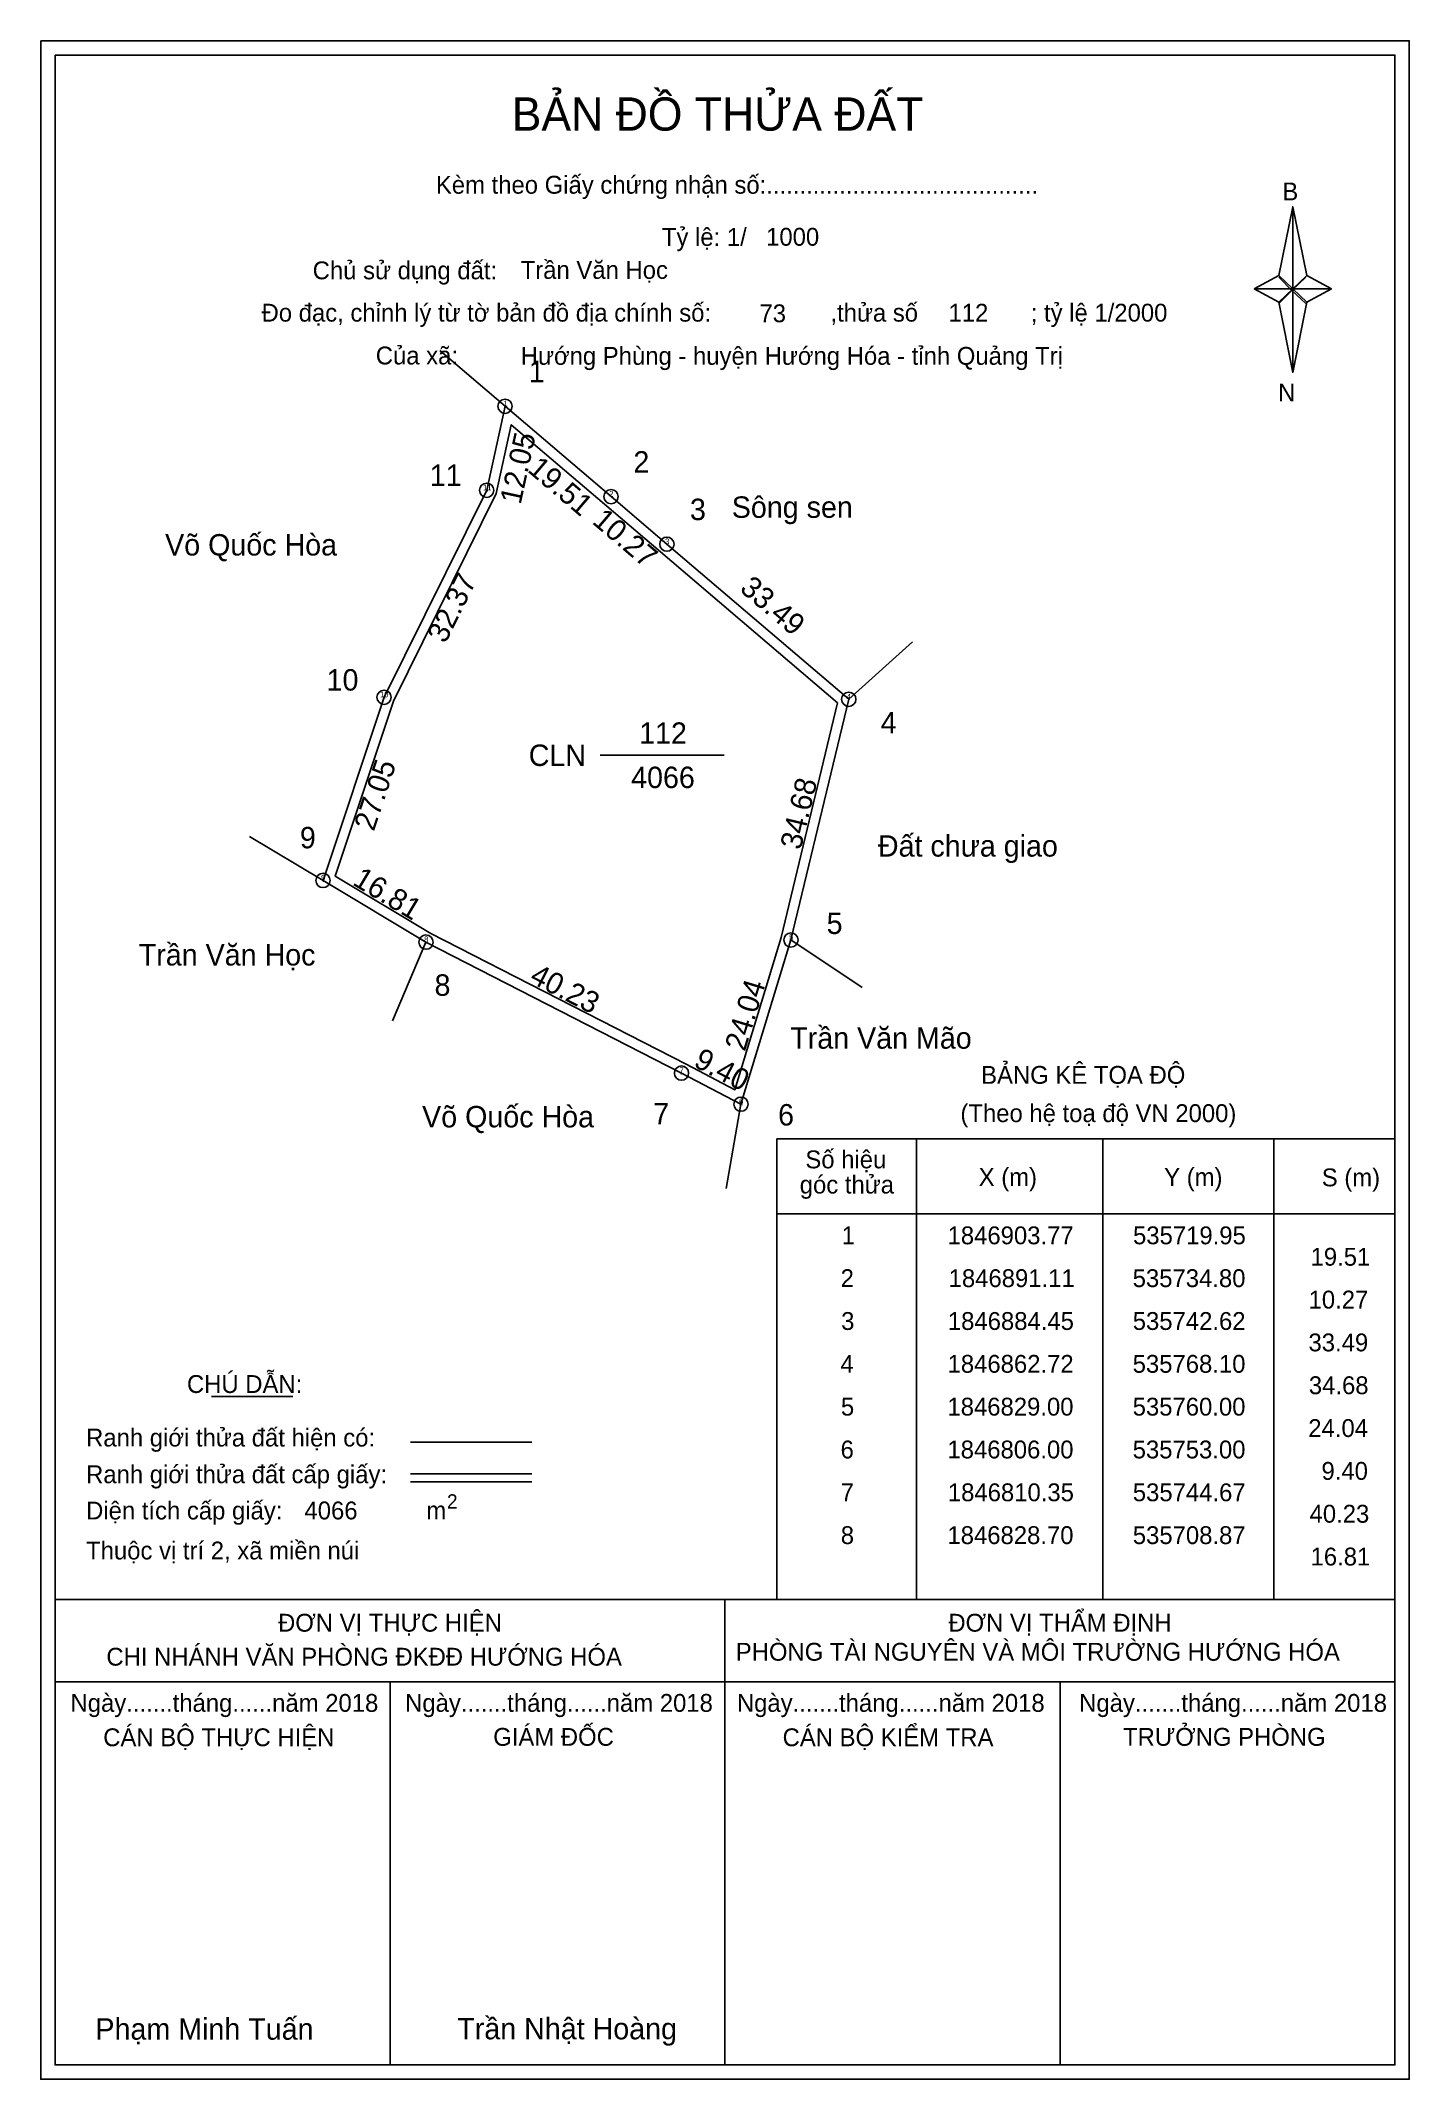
# Model space of a CAD drawing. Extents: x 534702 to 536164, y 1846662 to 1846982.
# Drawn here: x 535654.9 to 535846.6, y 1846669.4 to 1846955 of the extents above; entities that cross this region are included whole.
import ezdxf

# ---------------------------------------------------------------- set-up
doc = ezdxf.new("R2010")
doc.units = 0
for name, color, linetype in [('Level 1', 7, 'Continuous'), ('Level 10', 7, 'Continuous'), ('Level 11', 7, 'Continuous'), ('Level 13', 7, 'Continuous'), ('Level 27', 7, 'Continuous'), ('Level 3', 7, 'Continuous'), ('Level 49', 7, 'Continuous'), ('Level 53', 7, 'Continuous'), ('Level 55', 7, 'Continuous'), ('Level 6', 7, 'Continuous'), ('Level 60', 7, 'Continuous'), ('Level 63', 7, 'Continuous'), ('Level 9', 7, 'Continuous')]:
    doc.layers.add(name, color=color, linetype=linetype)

msp = doc.modelspace()

# ---------------------------------------------------------------- texts
at = {"layer": 'Level 1'}
for s, height, p in [('BẢN ĐỒ THỬA ĐẤT', 4.6657, (535720.88, 1846942.38)), ('Kèm theo Giấy chứng nhận số:.........................................', 2.5, (535710.26, 1846933.55)), ('B', 2.5, (535828.84, 1846932.61)), ('Chủ sử dụng đất:', 2.5, (535693, 1846921.56)), ('Đo đạc, chỉnh lý từ tờ bản đồ địa chính số:                  ,thửa số                 ; tỷ lệ 1/2000', 2.5, (535685.84, 1846915.63)), ('Của xã:', 2.5, (535701.84, 1846909.63)), ('N', 2.5, (535828.24, 1846904.44)), ('BẢNG KÊ TỌA ĐỘ', 2.5, (535786.64, 1846808.85)), ('(Theo hệ toạ độ VN 2000)', 2.5, (535783.74, 1846803.49)), ('Số hiệu', 2.5, (535762.02, 1846797.01)), ('góc thửa', 2.5, (535761.23, 1846793.48)), ('X (m)', 2.5, (535786.3, 1846794.54)), ('Y (m)', 2.5, (535812.28, 1846794.54)), ('S (m)', 2.5, (535834.36, 1846794.49)), ('CHÚ DẪN:', 2.5, (535675.39, 1846765.54)), ('Ranh giới thửa đất hiện có:', 2.5, (535661.26, 1846758.04)), ('Ranh giới thửa đất cấp giấy:', 2.5, (535661.26, 1846752.9)), ('Diện tích cấp giấy:', 2.5, (535661.26, 1846747.82)), ('m', 2.5, (535708.92, 1846747.84)), ('2', 2, (535711.81, 1846749.35)), ('Thuộc vị trí 2, xã miền núi', 2.5, (535661.26, 1846742.22)), ('ĐƠN VỊ THỰC HIỆN', 2.5, (535688.15, 1846732.1)), ('ĐƠN VỊ THẨM ĐỊNH', 2.5, (535782.05, 1846732.1)), ('CHI NHÁNH VĂN PHÒNG ĐKĐĐ HƯỚNG HÓA', 2.5, (535664.1, 1846727.34)), ('PHÒNG TÀI NGUYÊN VÀ MÔI TRƯỜNG HƯỚNG HÓA', 2.5, (535752.27, 1846728.03)), ('Ngày.......tháng......năm 2018', 2.5, (535659.08, 1846720.87)), ('Ngày.......tháng......năm 2018', 2.5, (535705.95, 1846720.87)), ('Ngày.......tháng......năm 2018', 2.5, (535752.43, 1846720.87)), ('Ngày.......tháng......năm 2018', 2.5, (535800.38, 1846720.87)), ('CÁN BỘ THỰC HIỆN', 2.5, (535663.66, 1846716.05)), ('GIÁM ĐỐC', 2.5, (535718.29, 1846716.11)), ('CÁN BỘ KIỂM TRA', 2.5, (535758.83, 1846716.05)), ('TRƯỞNG PHÒNG', 2.5, (535806.52, 1846716.11)), ('Phạm Minh Tuấn', 3, (535662.57, 1846674.94)), ('Trần Nhật Hoàng', 3, (535713.26, 1846674.99))]:
    msp.add_text(s, height=height, dxfattribs=at).set_placement(p)
at = {"layer": 'Level 11'}
msp.add_text('Tỷ lệ: 1/', height=2.5, dxfattribs=at).set_placement((535741.92, 1846926.24))
at = {"layer": 'Level 13'}
for s, p in [('112', (535738.73, 1846856.48)), ('CLN', (535723.27, 1846853.38)), ('4066', (535737.61, 1846850.28))]:
    msp.add_text(s, height=3, dxfattribs=at).set_placement(p)
at = {"layer": 'Level 49'}
for s, rotation, p in [('12.05', 77.6827, (535722.13, 1846889.91)), ('19.51', 319.5516, (535722.96, 1846894.71)), ('10.27', 319.5802, (535732.01, 1846887.45)), ('32.37', 63.6249, (535711.59, 1846870.42)), ('33.49', 319.5416, (535752.68, 1846877.98)), ('27.05', 71.5718, (535701.56, 1846844.12)), ('34.68', 76.4927, (535761.36, 1846841.51)), ('16.81', 329.0713, (535698.44, 1846836.82)), ('40.23', 332.8617, (535723.23, 1846823.14)), ('24.04', 73.0725, (535753.54, 1846813.27)), ('9.40', 332.426, (535746.21, 1846811.35))]:
    msp.add_text(s, height=3, rotation=rotation, dxfattribs=at).set_placement(p)
at = {"layer": 'Level 53'}
for s, p in [('1', (535767.11, 1846786.37)), ('1846903.77', (535781.94, 1846786.37)), ('535719.95', (535807.92, 1846786.37)), ('19.51', (535832.79, 1846783.37)), ('2', (535766.96, 1846780.37)), ('1846891.11', (535782.09, 1846780.37)), ('535734.80', (535807.87, 1846780.37)), ('10.27', (535832.51, 1846777.37)), ('3', (535767.03, 1846774.37)), ('1846884.45', (535781.98, 1846774.37)), ('535742.62', (535807.88, 1846774.37)), ('33.49', (535832.5, 1846771.37)), ('4', (535766.94, 1846768.37)), ('1846862.72', (535781.94, 1846768.37)), ('535768.10', (535807.87, 1846768.37)), ('34.68', (535832.55, 1846765.37)), ('5', (535767, 1846762.37)), ('1846829.00', (535781.92, 1846762.37)), ('535760.00', (535807.87, 1846762.37)), ('24.04', (535832.47, 1846759.37)), ('6', (535766.95, 1846756.37)), ('1846806.00', (535781.92, 1846756.37)), ('535753.00', (535807.87, 1846756.37)), ('9.40', (535834.32, 1846753.37)), ('7', (535766.96, 1846750.37)), ('1846810.35', (535781.98, 1846750.37)), ('535744.67', (535807.89, 1846750.37)), ('40.23', (535832.65, 1846747.37)), ('8', (535766.98, 1846744.37)), ('1846828.70', (535781.92, 1846744.37)), ('535708.87', (535807.89, 1846744.37)), ('16.81', (535832.79, 1846741.37))]:
    msp.add_text(s, height=2.5, dxfattribs=at).set_placement(p)
at = {"layer": 'Level 55'}
for s, height, p in [('1', 0.8, (535719.73, 1846903.77)), ('28', 0.22, (535719.8, 1846903.55)), ('28', 0.22, (535719.8, 1846903.55)), ('0', 0.22, (535719.87, 1846903.55)), ('0', 0.22, (535719.87, 1846903.55)), ('11', 0.8, (535716.86, 1846892)), ('28', 0.22, (535717.23, 1846891.78)), ('28', 0.22, (535717.23, 1846891.78)), ('2', 0.8, (535734.53, 1846891.11)), ('0', 0.22, (535734.72, 1846890.89)), ('0', 0.22, (535734.72, 1846890.89)), ('3', 0.8, (535742.37, 1846884.45)), ('0', 0.22, (535742.54, 1846884.23)), ('0', 0.22, (535742.54, 1846884.23)), ('10', 0.8, (535702.43, 1846863)), ('4', 0.8, (535767.82, 1846862.72)), ('28', 0.22, (535702.85, 1846862.78)), ('28', 0.22, (535702.85, 1846862.78)), ('0', 0.22, (535768.02, 1846862.5)), ('0', 0.22, (535768.02, 1846862.5)), ('9', 0.8, (535694.18, 1846837.34)), ('113', 0.22, (535694.22, 1846837.12)), ('28', 0.22, (535694.3, 1846837.12)), ('28', 0.22, (535694.3, 1846837.12)), ('8', 0.8, (535708.61, 1846828.7)), ('5', 0.8, (535759.74, 1846829)), ('113', 0.22, (535708.64, 1846828.48)), ('43', 0.22, (535708.72, 1846828.48)), ('307', 0.22, (535759.76, 1846828.78)), ('7', 0.8, (535744.4, 1846810.35)), ('43', 0.22, (535744.52, 1846810.13)), ('6', 0.8, (535752.73, 1846806)), ('307', 0.22, (535752.76, 1846805.78)), ('43', 0.22, (535752.85, 1846805.78))]:
    msp.add_text(s, height=height, dxfattribs=at).set_placement(p)
at = {"layer": 'Level 6'}
for s, p in [('1000', (535756.52, 1846926.26)), ('Trần Văn Học', (535722.14, 1846921.62)), ('73', (535755.59, 1846915.54)), ('112', (535782.07, 1846915.62)), ('Hướng Phùng - huyện Hướng Hóa - tỉnh Quảng Trị', (535722.15, 1846909.58)), ('4066', (535691.85, 1846747.83))]:
    msp.add_text(s, height=2.5, dxfattribs=at).set_placement(p)
at = {"layer": 'Level 60'}
for s, p in [('Sông sen', (535751.71, 1846888.14)), ('Võ Quốc Hòa', (535672.33, 1846882.86)), ('Đất chưa giao', (535772.18, 1846840.68)), ('Trần Văn Học', (535668.64, 1846825.42)), ('Trần Văn Mão', (535759.9, 1846813.77)), ('Võ Quốc Hòa', (535708.33, 1846802.75))]:
    msp.add_text(s, height=3, dxfattribs=at).set_placement(p)
at = {"layer": 'Level 9'}
for s, p in [('1', (535723.27, 1846907.14)), ('11', (535709.4, 1846892.62)), ('2', (535737.93, 1846894.48)), ('3', (535745.85, 1846887.82)), ('10', (535694.95, 1846863.94)), ('4', (535772.57, 1846857.95)), ('9', (535691.21, 1846841.84)), ('5', (535765, 1846829.84)), ('8', (535710.07, 1846821.18)), ('7', (535740.72, 1846803.17)), ('6', (535758.2, 1846803.01))]:
    msp.add_text(s, height=3, dxfattribs=at).set_placement(p)

# ---------------------------------------------------------------- linework, layer by layer
at = {"layer": 'Level 1'}
for p, q in [((535656.91, 1846952.97), (535656.91, 1846952.97)), ((535828.33, 1846922.09), (535830.3, 1846931.73)), ((535830.3, 1846931.73), (535830.3, 1846920.21)), ((535830.3, 1846931.73), (535832.27, 1846922.09)), ((535824.89, 1846920.21), (535828.33, 1846922.09)), ((535828.33, 1846922.09), (535830.3, 1846920.21)), ((535830.15, 1846919.99), (535828.33, 1846921.87)), ((535832.12, 1846921.87), (535830.15, 1846919.99)), ((535830.15, 1846919.99), (535832.12, 1846921.87)), ((535832.27, 1846922.09), (535830.3, 1846920.21)), ((535830.3, 1846920.21), (535828.33, 1846918.37)), ((535830.15, 1846919.99), (535828.33, 1846918.15)), ((535828.33, 1846918.15), (535830.15, 1846919.99)), ((535828.33, 1846918.37), (535830.3, 1846908.51)), ((535832.12, 1846918.15), (535830.15, 1846919.99)), ((535830.3, 1846920.21), (535830.3, 1846908.51)), ((535830.3, 1846920.21), (535835.71, 1846920.21)), ((535830.3, 1846920.21), (535832.27, 1846918.37)), ((535832.27, 1846918.37), (535830.3, 1846908.51)), ((535832.27, 1846918.37), (535835.71, 1846920.21)), ((535758.01, 1846801.15), (535844.61, 1846801.15)), ((535777.6, 1846736.62), (535777.6, 1846801.15)), ((535803.67, 1846736.62), (535803.67, 1846801.15)), ((535827.64, 1846801.15), (535827.64, 1846736.62)), ((535758.01, 1846790.62), (535844.61, 1846790.62)), ((535678.83, 1846765.04), (535690.23, 1846765.04)), ((535706.7, 1846758.64), (535723.71, 1846758.64)), ((535706.7, 1846754.19), (535723.71, 1846754.19)), ((535706.7, 1846753.09), (535723.71, 1846753.09)), ((535763.74, 1846736.62), (535656.91, 1846736.62)), ((535844.61, 1846736.62), (535739.77, 1846736.62)), ((535750.76, 1846671.4), (535750.76, 1846736.62)), ((535758.01, 1846736.62), (535844.61, 1846736.62)), ((535844.61, 1846725.07), (535656.91, 1846725.07)), ((535703.84, 1846671.4), (535703.84, 1846725.07)), ((535797.69, 1846671.4), (535797.69, 1846725.07)), ((535844.61, 1846671.4), (535844.61, 1846671.4))]:
    msp.add_line(p, q, dxfattribs=at)
for points in [[(535828.33, 1846922.09), (535830.3, 1846931.73), (535830.3, 1846920.21)], [(535830.3, 1846920.21), (535832.27, 1846922.09), (535835.71, 1846920.21)], [(535824.89, 1846920.21), (535828.33, 1846918.37), (535830.3, 1846920.21)], [(535830.3, 1846920.21), (535830.3, 1846908.51), (535832.27, 1846918.37)]]:
    msp.add_lwpolyline(points, close=True, dxfattribs=at)
at = {"layer": 'Level 10'}
msp.add_line((535719.95, 1846903.77), (535734.8, 1846891.11), dxfattribs=at)
for points in [[(535760, 1846829), (535753, 1846806), (535744.67, 1846810.35), (535708.87, 1846828.7), (535694.45, 1846837.34), (535703, 1846863), (535717.38, 1846892), (535719.95, 1846903.77), (535734.8, 1846891.11), (535742.62, 1846884.45), (535768.1, 1846862.72)], [(535758.65, 1846829.37), (535752.15, 1846808.02), (535745.31, 1846811.59), (535709.55, 1846829.92), (535696.13, 1846837.96), (535704.3, 1846862.47), (535718.71, 1846891.53), (535720.82, 1846901.19), (535733.89, 1846890.04), (535741.71, 1846883.38), (535766.54, 1846862.21)]]:
    msp.add_lwpolyline(points, close=True, dxfattribs=at)
at = {"layer": 'Level 11'}
for centre in [(535719.95, 1846903.77), (535717.38, 1846892), (535734.8, 1846891.11), (535742.62, 1846884.45), (535703, 1846863), (535768.1, 1846862.72), (535694.45, 1846837.34), (535708.87, 1846828.7), (535760, 1846829), (535760, 1846829), (535744.67, 1846810.35), (535753, 1846806)]:
    msp.add_circle(centre, 1, dxfattribs=at)
at = {"layer": 'Level 27'}
for p, q in [((535719.95, 1846903.77), (535710.82, 1846911.56)), ((535768.1, 1846862.72), (535777.01, 1846870.76)), ((535694.45, 1846837.34), (535684.15, 1846843.5)), ((535708.87, 1846828.7), (535704.18, 1846817.65)), ((535760, 1846829), (535769.98, 1846822.34)), ((535753, 1846806), (535750.91, 1846794.18))]:
    msp.add_line(p, q, dxfattribs=at)
at = {"layer": 'Level 3'}
msp.add_line((535758.01, 1846801.15), (535758.01, 1846736.62), dxfattribs=at)
at = {"layer": 'Level 63'}
for points in [[(535654.91, 1846954.97), (535846.61, 1846954.97), (535846.61, 1846669.4), (535654.91, 1846669.4)], [(535656.91, 1846952.97), (535844.61, 1846952.97), (535844.61, 1846671.4), (535656.91, 1846671.4)]]:
    msp.add_lwpolyline(points, close=True, dxfattribs=at)
at = {"layer": 'Level 9'}
msp.add_line((535733.26, 1846854.88), (535750.66, 1846854.88), dxfattribs=at)

msp.set_redraw_order([(e.dxf.handle, doc.entitydb.next_handle()) for e in msp.query("TEXT MTEXT ATTDEF DIMENSION ARC_DIMENSION")])  # texts and dimensions are drawn at this point

doc.saveas('drawing.dxf')
